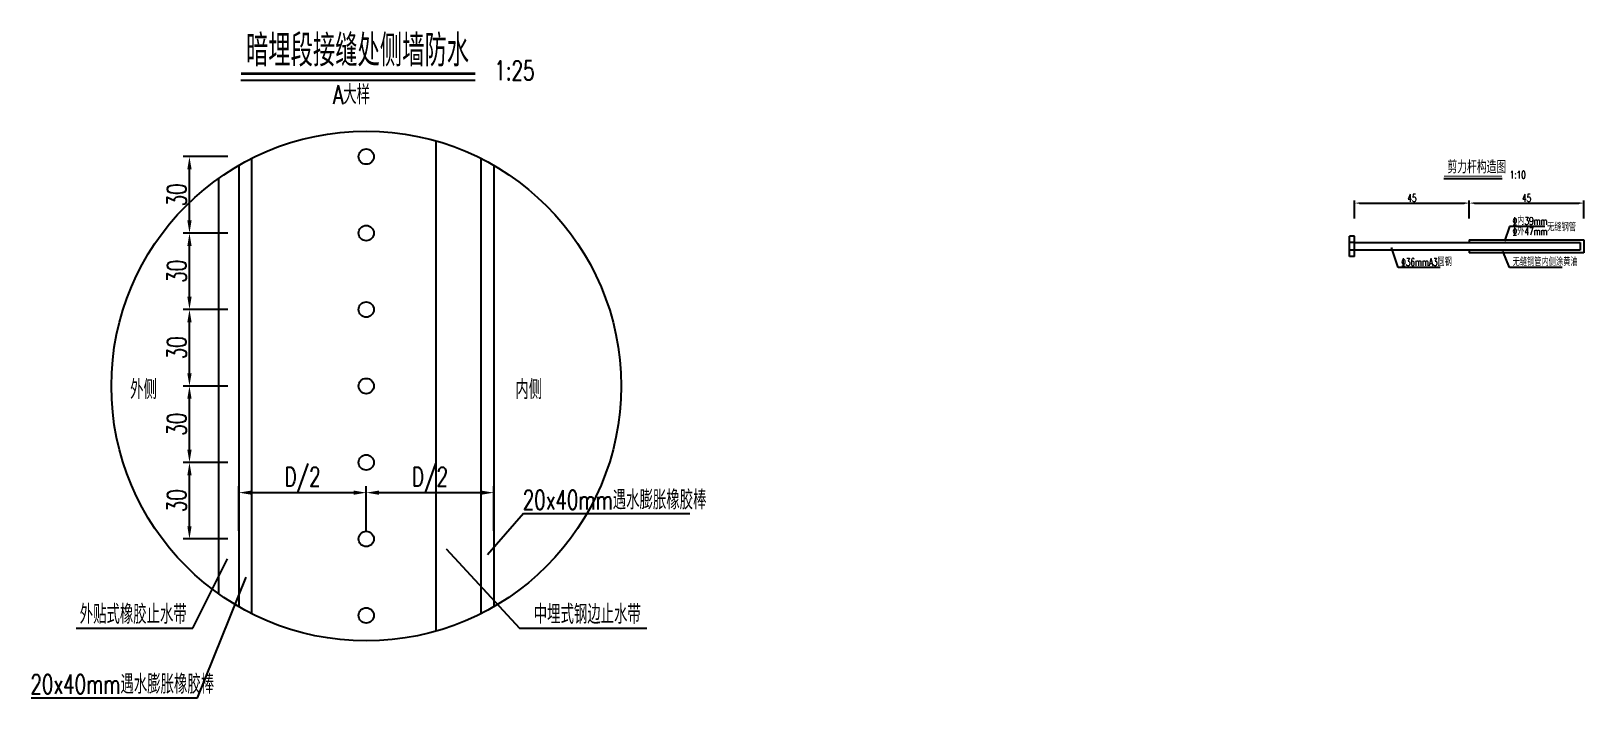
# Model space of a CAD drawing. Header units: millimetres. Extents: x 8201 to 22025, y 2726 to 22564.
# Drawn here: x 19757 to 20366, y 5640 to 5901 of the extents above; entities that cross this region are included whole.
import ezdxf

# ---------------------------------------------------------------- set-up
doc = ezdxf.new("R2010")
doc.units = ezdxf.units.MM
doc.header["$LTSCALE"] = 0.3
doc.header["$MEASUREMENT"] = 0
doc.linetypes.add('ACAD_ISO02W100', pattern=[15, 12, -3])
for name, color, linetype in [('文字', 7, 'Continuous'), ('次轮廓线', 7, 'Continuous'), ('虚线', 2, 'ACAD_ISO02W100'), ('轮廓线', 1, 'Continuous')]:
    doc.layers.add(name, color=color, linetype=linetype)
doc.styles.get("Standard").update_dxf_attribs({"font": 'simplex1.shx', "width": 0.7, "bigfont": 'hztxt.shx'})
doc.dimstyles.new('10', dxfattribs={"dimtxt": 3, "dimasz": 2, "dimexe": 1, "dimexo": 1, "dimgap": 0.5, "dimtad": 1, "dimdec": 1, "dimdsep": 46, "dimtxsty": 'Standard', "dimcen": 0.5, "dimadec": 0, "dimazin": 0, "dimtfac": 1, "dimtdec": 1, "dimtofl": 0, "dimtmove": 2, "dimatfit": 3, "dimfxl": 0, "dimtolj": 1, "dimtzin": 0, "dimarcsym": 0})
doc.dimstyles.new('25', dxfattribs={"dimscale": 2.5, "dimtxt": 3, "dimasz": 2, "dimexe": 1, "dimexo": 1, "dimgap": 0.5, "dimtad": 1, "dimdec": 1, "dimdsep": 46, "dimtxsty": 'Standard', "dimcen": 0.5, "dimadec": 0, "dimazin": 0, "dimtfac": 1, "dimtdec": 1, "dimtofl": 0, "dimtmove": 2, "dimatfit": 3, "dimfxl": 0, "dimtolj": 1, "dimtzin": 0, "dimarcsym": 0})

msp = doc.modelspace()

# ---------------------------------------------------------------- texts
at = {"layer": '文字', "width": 0.7}
for s, height, p in [('暗埋段接缝处侧墙防水', 12.5, (19841.56, 5887.44)), ('1:25', 7.5, (19938.99, 5882.09)), ('A大样', 7.5, (19875.65, 5872.61)), ('剪力杆构造图', 5, (20312.93, 5845.5)), ('1:10', 3, (20337.38, 5843.42)), ('%%131内39mm', 3, (20338.52, 5825.31)), ('无缝钢管', 3, (20352.03, 5822.78)), ('%%131外47mm', 3, (20338.52, 5821.25)), ('%%13136mmA3圆钢', 3, (20294.82, 5809.18)), ('无缝钢管内侧涂黄油', 3, (20338.52, 5809.18)), ('外侧', 7.5, (19796.08, 5756.94)), ('内侧', 7.5, (19947.25, 5756.94)), ('20x40mm遇水膨胀橡胶棒', 7.5, (19950.13, 5713.63)), ('外贴式橡胶止水带', 7.5, (19776.3, 5668.74)), ('中埋式钢边止水带', 7.5, (19954.46, 5668.74)), ('20x40mm遇水膨胀橡胶棒', 7.5, (19756.97, 5641.32))]:
    msp.add_text(s, height=height, dxfattribs=at).set_placement(p)

# ---------------------------------------------------------------- blocks, each defined once
blk = doc.blocks.new('*D44')
at = {"color": 0, "lineweight": -2}
for p, q in [((19834.36, 5732.05), (19816.86, 5732.05)), ((19819.36, 5707.05), (19819.36, 5727.05)), ((19834.36, 5702.05), (19816.86, 5702.05))]:
    blk.add_line(p, q, dxfattribs=at)
at = {"color": 0}
for points in [[(19818.53, 5727.05), (19820.2, 5727.05), (19819.36, 5732.05)], [(19818.53, 5707.05), (19820.2, 5707.05), (19819.36, 5702.05)]]:
    blk.add_solid(points, dxfattribs=at)
at = {"color": 0, "insert": (19814.36, 5717.05), "char_height": 7.5, "attachment_point": 5, "rotation": 90}
blk.add_mtext('\\A1;30', dxfattribs=at)
blk = doc.blocks.new('*D45')
at = {"color": 0, "lineweight": -2}
for p, q in [((19834.36, 5762.05), (19816.86, 5762.05)), ((19819.36, 5737.05), (19819.36, 5757.05)), ((19834.36, 5732.05), (19816.86, 5732.05))]:
    blk.add_line(p, q, dxfattribs=at)
at = {"color": 0}
for points in [[(19818.53, 5757.05), (19820.2, 5757.05), (19819.36, 5762.05)], [(19818.53, 5737.05), (19820.2, 5737.05), (19819.36, 5732.05)]]:
    blk.add_solid(points, dxfattribs=at)
at = {"color": 0, "insert": (19814.36, 5747.05), "char_height": 7.5, "attachment_point": 5, "rotation": 90}
blk.add_mtext('\\A1;30', dxfattribs=at)
blk = doc.blocks.new('*D46')
at = {"color": 0, "lineweight": -2}
for p, q in [((19834.36, 5792.05), (19816.86, 5792.05)), ((19819.36, 5767.05), (19819.36, 5787.05)), ((19834.36, 5762.05), (19816.86, 5762.05))]:
    blk.add_line(p, q, dxfattribs=at)
at = {"color": 0}
for points in [[(19818.53, 5787.05), (19820.2, 5787.05), (19819.36, 5792.05)], [(19818.53, 5767.05), (19820.2, 5767.05), (19819.36, 5762.05)]]:
    blk.add_solid(points, dxfattribs=at)
at = {"color": 0, "insert": (19814.36, 5777.05), "char_height": 7.5, "attachment_point": 5, "rotation": 90}
blk.add_mtext('\\A1;30', dxfattribs=at)
blk = doc.blocks.new('*D47')
at = {"color": 0, "lineweight": -2}
for p, q in [((19834.36, 5822.05), (19816.86, 5822.05)), ((19819.36, 5797.05), (19819.36, 5817.05)), ((19834.36, 5792.05), (19816.86, 5792.05))]:
    blk.add_line(p, q, dxfattribs=at)
at = {"color": 0}
for points in [[(19818.53, 5817.05), (19820.2, 5817.05), (19819.36, 5822.05)], [(19818.53, 5797.05), (19820.2, 5797.05), (19819.36, 5792.05)]]:
    blk.add_solid(points, dxfattribs=at)
at = {"color": 0, "insert": (19814.36, 5807.05), "char_height": 7.5, "attachment_point": 5, "rotation": 90}
blk.add_mtext('\\A1;30', dxfattribs=at)
blk = doc.blocks.new('*D48')
at = {"color": 0, "lineweight": -2}
for p, q in [((19838.73, 5705.21), (19838.73, 5722.71)), ((19888.73, 5705.21), (19888.73, 5722.71)), ((19843.73, 5720.21), (19883.73, 5720.21))]:
    blk.add_line(p, q, dxfattribs=at)
at = {"color": 0}
for points in [[(19843.73, 5721.04), (19843.73, 5719.38), (19838.73, 5720.21)], [(19883.73, 5721.04), (19883.73, 5719.38), (19888.73, 5720.21)]]:
    blk.add_solid(points, dxfattribs=at)
at = {"color": 0, "insert": (19863.73, 5725.21), "char_height": 7.5, "attachment_point": 5}
blk.add_mtext('\\A1;D/2', dxfattribs=at)
blk = doc.blocks.new('*D49')
at = {"color": 0, "lineweight": -2}
for p, q in [((19888.73, 5705.21), (19888.73, 5722.71)), ((19938.73, 5705.21), (19938.73, 5722.71)), ((19893.73, 5720.21), (19933.73, 5720.21))]:
    blk.add_line(p, q, dxfattribs=at)
at = {"color": 0}
for points in [[(19893.73, 5721.04), (19893.73, 5719.38), (19888.73, 5720.21)], [(19933.73, 5721.04), (19933.73, 5719.38), (19938.73, 5720.21)]]:
    blk.add_solid(points, dxfattribs=at)
at = {"color": 0, "insert": (19913.73, 5725.21), "char_height": 7.5, "attachment_point": 5}
blk.add_mtext('\\A1;D/2', dxfattribs=at)
blk = doc.blocks.new('*D54')
at = {"color": 0, "lineweight": -2}
for p, q in [((19834.36, 5852.05), (19816.86, 5852.05)), ((19819.36, 5827.05), (19819.36, 5847.05)), ((19834.36, 5822.05), (19816.86, 5822.05))]:
    blk.add_line(p, q, dxfattribs=at)
at = {"color": 0}
for points in [[(19818.53, 5847.05), (19820.2, 5847.05), (19819.36, 5852.05)], [(19818.53, 5827.05), (19820.2, 5827.05), (19819.36, 5822.05)]]:
    blk.add_solid(points, dxfattribs=at)
at = {"color": 0, "insert": (19814.36, 5837.05), "char_height": 7.5, "attachment_point": 5, "rotation": 90}
blk.add_mtext('\\A1;30', dxfattribs=at)
blk = doc.blocks.new('*D56')
at = {"color": 0, "lineweight": -2}
for p, q in [((20276.5, 5827.82), (20276.5, 5834.82)), ((20278.5, 5833.82), (20319.5, 5833.82)), ((20321.5, 5827.82), (20321.5, 5834.82))]:
    blk.add_line(p, q, dxfattribs=at)
at = {"color": 0}
for points in [[(20278.5, 5834.15), (20278.5, 5833.49), (20276.5, 5833.82)], [(20319.5, 5834.15), (20319.5, 5833.49), (20321.5, 5833.82)]]:
    blk.add_solid(points, dxfattribs=at)
at = {"color": 0, "insert": (20299, 5835.82), "char_height": 3, "attachment_point": 5}
blk.add_mtext('\\A1;45', dxfattribs=at)
blk = doc.blocks.new('*D57')
at = {"color": 0, "lineweight": -2}
for p, q in [((20321.5, 5827.82), (20321.5, 5834.82)), ((20323.5, 5833.82), (20364.5, 5833.82)), ((20366.5, 5827.82), (20366.5, 5834.82))]:
    blk.add_line(p, q, dxfattribs=at)
at = {"color": 0}
for points in [[(20323.5, 5834.15), (20323.5, 5833.49), (20321.5, 5833.82)], [(20364.5, 5834.15), (20364.5, 5833.49), (20366.5, 5833.82)]]:
    blk.add_solid(points, dxfattribs=at)
at = {"color": 0, "insert": (20344, 5835.82), "char_height": 3, "attachment_point": 5}
blk.add_mtext('\\A1;45', dxfattribs=at)

# ---------------------------------------------------------------- dimensions: what is measured, and where the dimension line sits
for base, p1, p2, picture, middle in [((19819.36, 5852.05), (19888.73, 5822.05), (19888.73, 5852.05), '*D54', (19814.36, 5837.05)), ((19819.36, 5822.05), (19888.73, 5792.05), (19888.73, 5822.05), '*D47', (19814.36, 5807.05)), ((19819.36, 5792.05), (19888.73, 5762.05), (19888.73, 5792.05), '*D46', (19814.36, 5777.05)), ((19819.36, 5762.05), (19888.73, 5732.05), (19888.73, 5762.05), '*D45', (19814.36, 5747.05)), ((19819.36, 5732.05), (19888.73, 5702.05), (19888.73, 5732.05), '*D44', (19814.36, 5717.05))]:
    dim = msp.add_linear_dim(base=base, p1=p1, p2=p2, angle=90, dimstyle='25')
    dim.commit()
    dim.dimension.update_dxf_attribs({"geometry": picture, "text_midpoint": middle})
for base, p1, p2, picture, middle in [((20321.5, 5833.82), (20276.5, 5820.86), (20321.5, 5819.36), '*D56', (20299, 5835.82)), ((20366.5, 5833.82), (20321.5, 5819.36), (20366.5, 5819.36), '*D57', (20344, 5835.82))]:
    dim = msp.add_linear_dim(base=base, p1=p1, p2=p2, dimstyle='10')
    dim.commit()
    dim.dimension.update_dxf_attribs({"geometry": picture, "text_midpoint": middle})
for base, p1, p2, picture, middle in [((19888.73, 5720.21), (19838.73, 5675.44), (19888.73, 5702.05), '*D48', (19863.73, 5725.21)), ((19938.73, 5720.21), (19888.73, 5702.05), (19938.73, 5675.44), '*D49', (19913.73, 5725.21))]:
    dim = msp.add_linear_dim(base=base, p1=p1, p2=p2, text='D/2', dimstyle='25')
    dim.commit()
    dim.dimension.update_dxf_attribs({"geometry": picture, "text_midpoint": middle})

# ---------------------------------------------------------------- linework, layer by layer
for p, q in [((19839.57, 5882.09), (19931.49, 5882.09)), ((20311.55, 5843.42), (20334.38, 5843.42)), ((20337.27, 5824.7), (20335.28, 5818.89)), ((20351.22, 5824.7), (20337.27, 5824.7)), ((20293.57, 5808.57), (20290.98, 5816.46)), ((20337.27, 5808.57), (20334.68, 5814.97)), ((20310.09, 5808.57), (20293.57, 5808.57)), ((20358, 5808.57), (20337.27, 5808.57)), ((19950.37, 5711.97), (19936.3, 5695.78)), ((19950.37, 5711.97), (20015.71, 5711.97)), ((19920.11, 5698.12), (19948.92, 5667.09)), ((19820.66, 5667.09), (19834.23, 5694.31)), ((19822.55, 5639.67), (19841.59, 5687.04)), ((19774.86, 5667.09), (19820.66, 5667.09)), ((19948.92, 5667.09), (19998.83, 5667.09)), ((19757.21, 5639.67), (19822.55, 5639.67))]:
    msp.add_line(p, q)
for points, const_width in [([(19839.57, 5884.59), (19931.49, 5884.59)], 1), ([(20311.55, 5844.42), (20334.38, 5844.42)], 0.4)]:
    msp.add_lwpolyline(points, dxfattribs=dict(const_width=const_width))
for centre, radius in [((19888.73, 5762.05), 100), ((19888.73, 5852.05), 3), ((19888.73, 5822.05), 3), ((19888.73, 5792.05), 3), ((19888.73, 5762.05), 3), ((19888.73, 5732.05), 3), ((19888.73, 5702.05), 3), ((19888.73, 5672.05), 3)]:
    msp.add_circle(centre, radius)
at = {"layer": '次轮廓线'}
for p, q in [((19843.73, 5851.35), (19843.73, 5672.74)), ((19933.73, 5851.35), (19933.73, 5672.74)), ((19838.73, 5848.65), (19838.73, 5675.44)), ((19938.73, 5848.65), (19938.73, 5675.44)), ((20274.5, 5812.86), (20274.5, 5820.86)), ((20276.5, 5820.86), (20274.5, 5820.86)), ((20276.5, 5812.86), (20276.5, 5820.86)), ((20276.5, 5812.86), (20274.5, 5812.86))]:
    msp.add_line(p, q, dxfattribs=at)
at = {"layer": '虚线'}
for p, q in [((20276.5, 5818.36), (20274.5, 5818.36)), ((20276.5, 5815.36), (20274.5, 5815.36))]:
    msp.add_line(p, q, dxfattribs=at)
at = {"layer": '轮廓线'}
for p, q in [((19916.01, 5858.25), (19916.01, 5665.84)), ((19830.73, 5843.51), (19830.73, 5680.59)), ((20321.5, 5819.36), (20366.5, 5819.36)), ((20321.5, 5819.36), (20321.5, 5818.36)), ((20366.5, 5819.36), (20366.5, 5814.36)), ((20276.5, 5818.36), (20365, 5818.36)), ((20365, 5815.36), (20276.5, 5815.36)), ((20321.5, 5815.36), (20321.5, 5814.36)), ((20366.5, 5814.36), (20321.5, 5814.36)), ((20365, 5818.36), (20365, 5815.36))]:
    msp.add_line(p, q, dxfattribs=at)

msp.set_redraw_order([(e.dxf.handle, doc.entitydb.next_handle()) for e in msp.query("TEXT MTEXT ATTDEF DIMENSION ARC_DIMENSION")])  # texts and dimensions are drawn at this point

doc.saveas('drawing.dxf')
